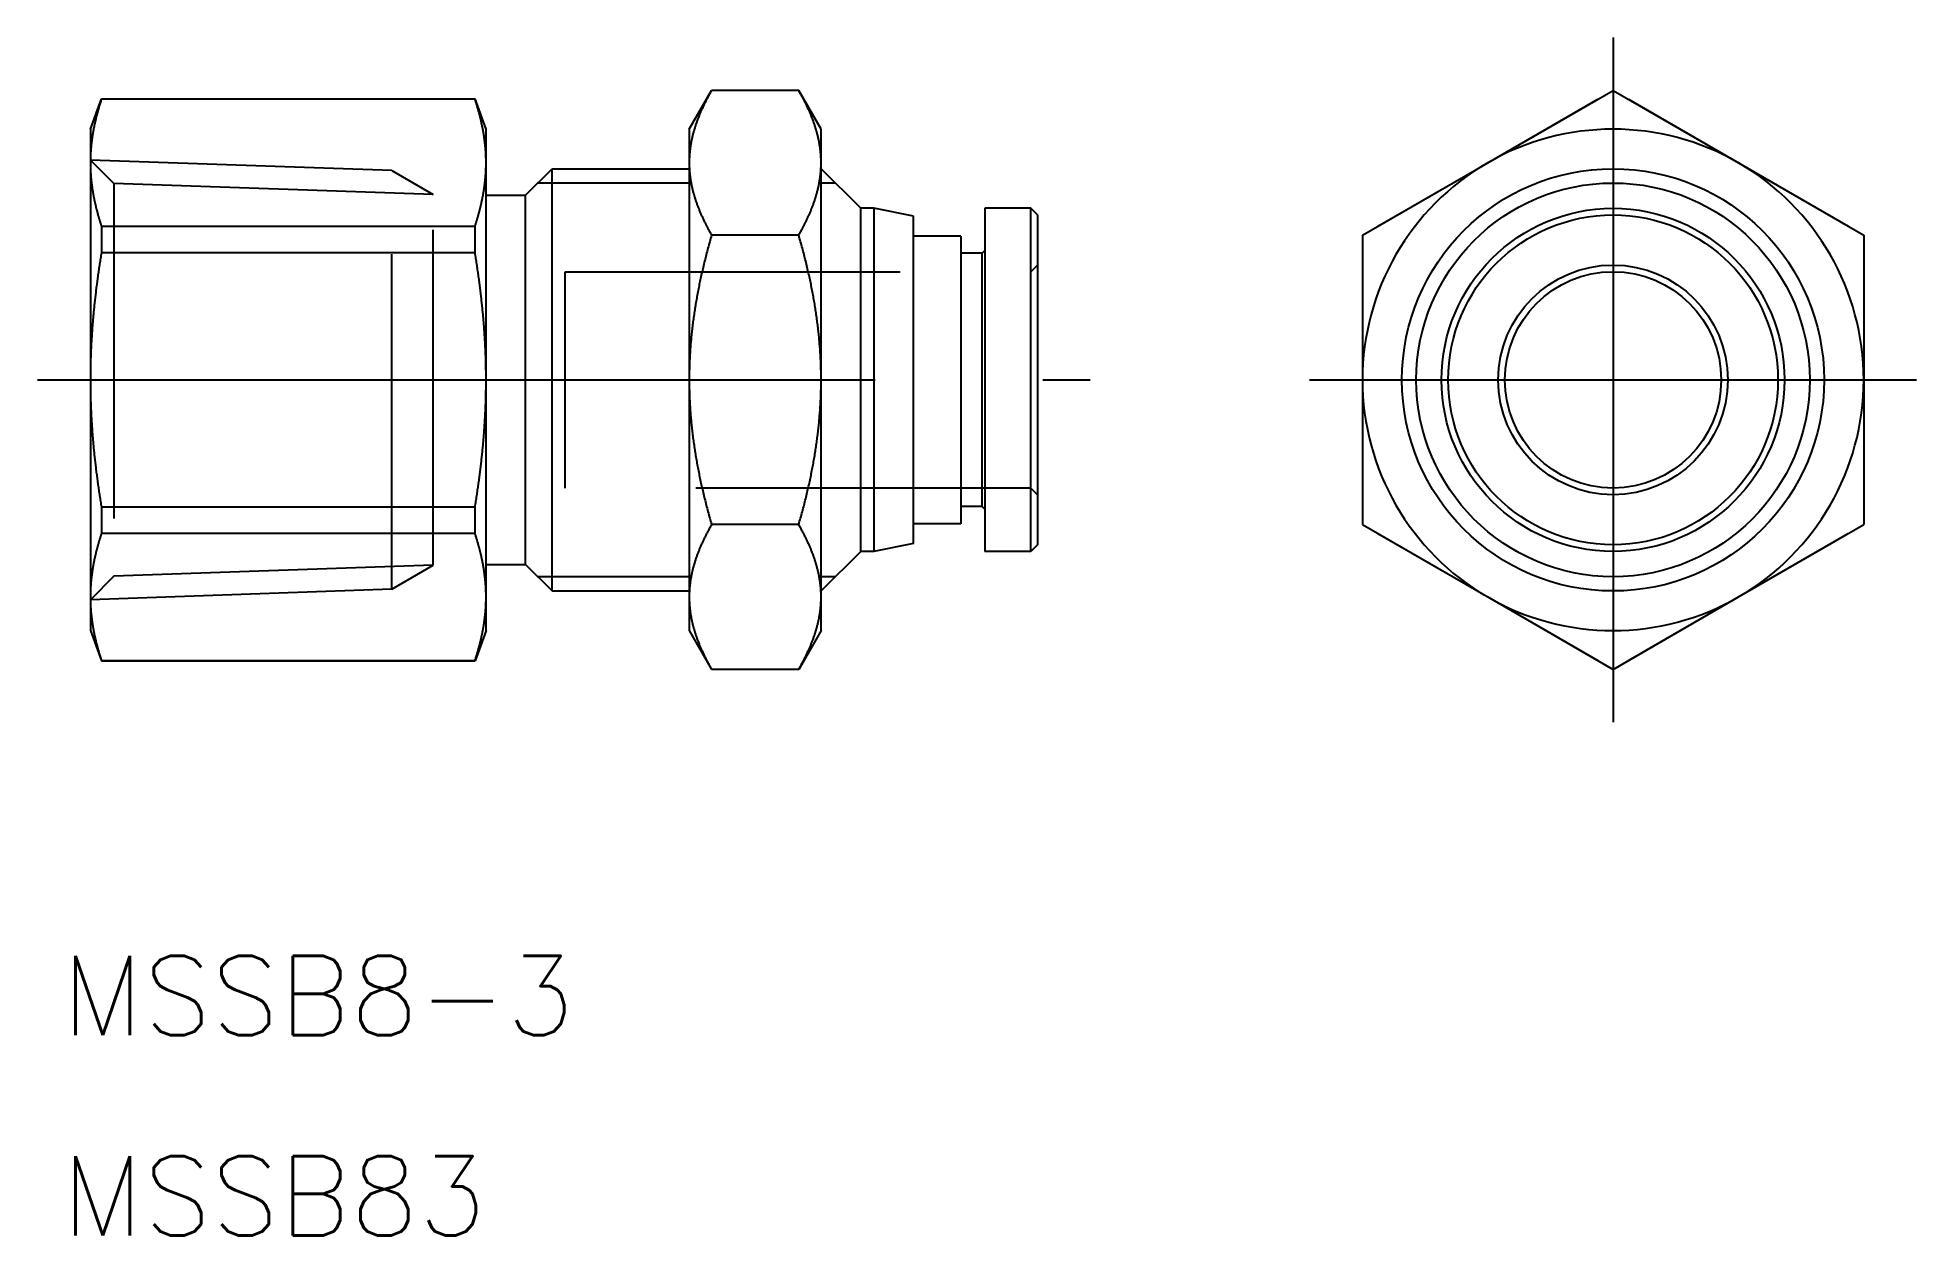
# Model space of a CAD drawing. Extents: x -2 to 69.2, y -32.4 to 13.
import ezdxf

# ---------------------------------------------------------------- set-up
doc = ezdxf.new("R2010")
doc.units = 0
doc.linetypes.add('CENTER', pattern=[50.8, 31.75, -6.35, 6.35, -6.35])
doc.linetypes.add('DASHED', pattern=[19.05, 12.7, -6.35])
doc.layers.get('0').update_dxf_attribs({"linetype": 'CONTINUOUS'})
doc.layers.add('CENTER', color=1, linetype='CENTER')
doc.styles.get("Standard").update_dxf_attribs({"font": 'txt.shx', "height": 3, "bigfont": 'bigfont.shx'})

msp = doc.modelspace()

# ---------------------------------------------------------------- texts
at = {"color": 7, "linetype": 'CONTINUOUS'}
for s, p in [('MSSB8-3', (-1.071, -24.83)), ('MSSB83', (-1.071, -32.418))]:
    msp.add_text(s, height=3, dxfattribs=at).set_placement(p)

# ---------------------------------------------------------------- linework, layer by layer
at = {"color": 7, "linetype": 'CONTINUOUS'}
for p, q in [((22.7, 9.5), (23.549, 10.97)), ((26.851, 10.97), (23.549, 10.97)), ((27.7, 9.5), (26.851, 10.97)), ((52.968, 8.227), (57.718, 10.97)), ((57.718, 10.97), (62.468, 8.227)), ((0, 9.5), (0.419, 10.65)), ((0.419, 10.65), (14.581, 10.65)), ((0.419, 10.65), (0.419, 10.634)), ((14.581, 10.634), (0.419, 10.634)), ((15, 9.5), (14.581, 10.65)), ((14.581, 10.634), (14.581, 10.65)), ((52.968, 8.227), (57.136, 10.634)), ((58.299, 10.634), (62.468, 8.227)), ((0, 9.5), (0, 8.227)), ((15, 8.227), (15, 9.5)), ((22.7, 9.5), (22.7, 8.227)), ((27.7, 8.227), (27.7, 9.5)), ((0, 8.227), (0, 0)), ((15, 0), (15, 8.227)), ((16.5, 7), (17.5, 8)), ((17.5, -8), (17.5, 8)), ((17.5, 8), (22.7, 8)), ((22.7, 8.227), (22.7, 0)), ((27.7, 0), (27.7, 8.227)), ((29.2, 6.5), (27.7, 8)), ((48.218, 5.485), (52.968, 8.227)), ((48.799, 5.82), (52.968, 8.227)), ((62.468, 8.227), (67.218, 5.485)), ((62.468, 8.227), (66.636, 5.82)), ((15, 7), (16.5, 7)), ((16.5, -7), (16.5, 7)), ((29.2, -6.5), (29.2, 6.5)), ((29.7, 6.5), (29.2, 6.5)), ((29.7, 6.5), (29.7, -6.5)), ((31.2, 6.2), (29.7, 6.5)), ((33.9, 6.5), (33.9, -6.5)), ((35.65, 6.5), (33.9, 6.5)), ((35.65, -6.5), (35.65, 6.5)), ((35.9, 6.25), (35.65, 6.5)), ((0.419, 5.82), (14.581, 5.82)), ((0.419, 5.82), (0.419, 4.814)), ((14.581, 4.814), (14.581, 5.82)), ((31.2, -6.2), (31.2, 6.2)), ((35.9, 6.25), (35.9, -6.25)), ((26.851, 5.485), (23.549, 5.485)), ((33, 5.45), (31.2, 5.45)), ((33, 5.45), (33, -5.45)), ((48.218, 5.485), (48.218, 0)), ((67.218, 5.485), (67.218, 0)), ((14.581, 4.814), (0.419, 4.814)), ((33.8, 4.8), (33, 4.8)), ((33.8, 4.8), (33.9, 4.9)), ((33.8, -4.8), (33.8, 4.8)), ((48.218, 4.814), (48.218, 0)), ((67.218, 4.814), (67.218, 0)), ((0, 0), (0, -8.227)), ((15, -8.227), (15, 0)), ((22.7, 0), (22.7, -8.227)), ((27.7, -8.227), (27.7, 0)), ((48.218, 0), (48.218, -5.485)), ((48.218, 0), (48.218, -4.814)), ((67.218, 0), (67.218, -5.485)), ((67.218, 0), (67.218, -4.814)), ((0.419, -4.814), (14.581, -4.814)), ((0.419, -4.814), (0.419, -5.82)), ((14.581, -5.82), (14.581, -4.814)), ((33.8, -4.8), (33, -4.8)), ((33.8, -4.8), (33.9, -4.9)), ((26.851, -5.485), (23.549, -5.485)), ((33, -5.45), (31.2, -5.45)), ((48.218, -5.485), (52.968, -8.227)), ((62.468, -8.227), (67.218, -5.485)), ((14.581, -5.82), (0.419, -5.82)), ((31.2, -6.2), (29.7, -6.5)), ((35.9, -6.25), (35.65, -6.5)), ((48.799, -5.82), (52.968, -8.227)), ((62.468, -8.227), (66.636, -5.82)), ((15, -7), (16.5, -7)), ((16.5, -7), (17.5, -8)), ((29.2, -6.5), (27.7, -8)), ((29.7, -6.5), (29.2, -6.5)), ((35.65, -6.5), (33.9, -6.5)), ((0, -8.227), (0, -9.5)), ((15, -9.5), (15, -8.227)), ((17.5, -8), (22.7, -8)), ((22.7, -8.227), (22.7, -9.5)), ((27.7, -9.5), (27.7, -8.227)), ((52.968, -8.227), (57.718, -10.97)), ((52.968, -8.227), (57.136, -10.634)), ((57.718, -10.97), (62.468, -8.227)), ((58.299, -10.634), (62.468, -8.227)), ((0, -9.5), (0.419, -10.65)), ((15, -9.5), (14.581, -10.65)), ((22.7, -9.5), (23.549, -10.97)), ((27.7, -9.5), (26.851, -10.97)), ((0.419, -10.634), (14.581, -10.634)), ((0.419, -10.634), (0.419, -10.65)), ((0.419, -10.65), (14.581, -10.65)), ((14.581, -10.65), (14.581, -10.634)), ((26.851, -10.97), (23.549, -10.97))]:
    msp.add_line(p, q, dxfattribs=at)
at = {"color": 3, "linetype": 'DASHED'}
for p, q in [((11.422, 7.932), (0, 8.331)), ((0.887, 7.444), (0, 8.331)), ((11.422, -7.932), (11.422, 7.932)), ((11.422, 7.932), (13, 7.021)), ((13, 7.021), (0.887, 7.444)), ((0.887, 7.444), (0.887, -7.444)), ((13, -7.021), (13, 7.021)), ((35.65, 4.1), (35.9, 4.35)), ((18, -4.1), (18, 4.1)), ((18, 4.1), (35.65, 4.1)), ((35.65, -4.1), (18, -4.1)), ((35.9, -4.35), (35.65, -4.1)), ((13, -7.021), (0.887, -7.444)), ((11.422, -7.932), (13, -7.021)), ((0.887, -7.444), (0, -8.331)), ((11.422, -7.932), (0, -8.331))]:
    msp.add_line(p, q, dxfattribs=at)
at = {"color": 3, "linetype": 'CONTINUOUS'}
for p, q in [((22.7, 7.458), (16.958, 7.458)), ((28.241, 7.458), (27.7, 7.458)), ((22.7, -7.459), (16.958, -7.459)), ((28.241, -7.459), (27.7, -7.459))]:
    msp.add_line(p, q, dxfattribs=at)
at = {"color": 7}
for points in [[(23.549, 10.97, 0), (23.53, 10.938, 0), (23.512, 10.907, 0), (23.495, 10.876, 0), (23.477, 10.844, 0), (23.46, 10.813, 0), (23.443, 10.782, 0), (23.426, 10.751, 0), (23.41, 10.721, 0), (23.393, 10.69, 0), (23.377, 10.659, 0), (23.361, 10.629, 0), (23.345, 10.598, 0), (23.33, 10.568, 0), (23.314, 10.538, 0), (23.299, 10.507, 0), (23.284, 10.477, 0), (23.27, 10.447, 0), (23.255, 10.417, 0), (23.241, 10.387, 0), (23.226, 10.358, 0), (23.212, 10.328, 0), (23.199, 10.298, 0), (23.185, 10.269, 0), (23.172, 10.239, 0), (23.159, 10.21, 0), (23.145, 10.18, 0), (23.133, 10.151, 0), (23.12, 10.121, 0), (23.108, 10.092, 0), (23.095, 10.063, 0), (23.083, 10.034, 0), (23.072, 10.005, 0), (23.06, 9.976, 0), (23.048, 9.947, 0), (23.037, 9.918, 0), (23.026, 9.889, 0), (23.015, 9.86, 0), (23.005, 9.832, 0), (22.994, 9.803, 0), (22.984, 9.774, 0), (22.974, 9.746, 0), (22.963, 9.717, 0), (22.954, 9.689, 0), (22.944, 9.66, 0), (22.935, 9.632, 0), (22.925, 9.603, 0), (22.916, 9.575, 0), (22.908, 9.547, 0), (22.899, 9.518, 0), (22.89, 9.49, 0), (22.882, 9.462, 0), (22.874, 9.433, 0), (22.866, 9.405, 0), (22.858, 9.377, 0), (22.851, 9.349, 0), (22.843, 9.321, 0), (22.836, 9.293, 0), (22.829, 9.265, 0), (22.823, 9.237, 0), (22.816, 9.209, 0), (22.809, 9.181, 0), (22.803, 9.152, 0), (22.797, 9.124, 0), (22.791, 9.097, 0), (22.785, 9.069, 0), (22.78, 9.041, 0), (22.774, 9.013, 0), (22.769, 8.985, 0), (22.764, 8.957, 0), (22.759, 8.929, 0), (22.755, 8.901, 0), (22.75, 8.873, 0), (22.746, 8.845, 0), (22.742, 8.817, 0), (22.738, 8.789, 0), (22.735, 8.761, 0), (22.731, 8.733, 0), (22.728, 8.705, 0), (22.725, 8.677, 0), (22.722, 8.649, 0), (22.719, 8.621, 0), (22.716, 8.593, 0), (22.714, 8.565, 0), (22.712, 8.537, 0), (22.71, 8.509, 0), (22.708, 8.481, 0), (22.706, 8.453, 0), (22.705, 8.425, 0), (22.703, 8.397, 0), (22.702, 8.368, 0), (22.702, 8.34, 0), (22.701, 8.312, 0), (22.7, 8.284, 0), (22.7, 8.256, 0), (22.7, 8.227, 0)], [(27.7, 8.227, 0), (27.7, 8.256, 0), (27.7, 8.284, 0), (27.699, 8.312, 0), (27.698, 8.34, 0), (27.698, 8.368, 0), (27.697, 8.397, 0), (27.695, 8.425, 0), (27.694, 8.453, 0), (27.692, 8.481, 0), (27.69, 8.509, 0), (27.688, 8.537, 0), (27.686, 8.565, 0), (27.684, 8.593, 0), (27.681, 8.621, 0), (27.678, 8.649, 0), (27.675, 8.677, 0), (27.672, 8.705, 0), (27.669, 8.733, 0), (27.666, 8.761, 0), (27.662, 8.789, 0), (27.658, 8.817, 0), (27.654, 8.845, 0), (27.65, 8.873, 0), (27.645, 8.901, 0), (27.64, 8.929, 0), (27.636, 8.957, 0), (27.631, 8.985, 0), (27.625, 9.013, 0), (27.62, 9.041, 0), (27.615, 9.069, 0), (27.609, 9.097, 0), (27.603, 9.124, 0), (27.597, 9.152, 0), (27.591, 9.181, 0), (27.584, 9.209, 0), (27.578, 9.237, 0), (27.571, 9.265, 0), (27.564, 9.293, 0), (27.556, 9.321, 0), (27.549, 9.349, 0), (27.542, 9.377, 0), (27.534, 9.405, 0), (27.526, 9.433, 0), (27.518, 9.462, 0), (27.509, 9.49, 0), (27.501, 9.518, 0), (27.492, 9.547, 0), (27.483, 9.575, 0), (27.474, 9.603, 0), (27.465, 9.632, 0), (27.456, 9.66, 0), (27.446, 9.689, 0), (27.436, 9.717, 0), (27.427, 9.746, 0), (27.416, 9.774, 0), (27.406, 9.803, 0), (27.395, 9.832, 0), (27.385, 9.86, 0), (27.374, 9.889, 0), (27.363, 9.918, 0), (27.352, 9.947, 0), (27.34, 9.976, 0), (27.328, 10.005, 0), (27.317, 10.034, 0), (27.305, 10.063, 0), (27.292, 10.092, 0), (27.28, 10.121, 0), (27.267, 10.151, 0), (27.255, 10.18, 0), (27.241, 10.21, 0), (27.228, 10.239, 0), (27.215, 10.269, 0), (27.201, 10.298, 0), (27.188, 10.328, 0), (27.174, 10.358, 0), (27.16, 10.387, 0), (27.145, 10.417, 0), (27.131, 10.447, 0), (27.116, 10.477, 0), (27.101, 10.507, 0), (27.086, 10.538, 0), (27.07, 10.568, 0), (27.055, 10.598, 0), (27.039, 10.629, 0), (27.023, 10.659, 0), (27.007, 10.69, 0), (26.99, 10.721, 0), (26.974, 10.751, 0), (26.957, 10.782, 0), (26.94, 10.813, 0), (26.923, 10.844, 0), (26.905, 10.876, 0), (26.887, 10.907, 0), (26.87, 10.938, 0), (26.851, 10.97, 0)], [(0.419, 10.634, 0), (0.41, 10.607, 0), (0.401, 10.58, 0), (0.392, 10.553, 0), (0.384, 10.526, 0), (0.375, 10.499, 0), (0.367, 10.473, 0), (0.359, 10.446, 0), (0.35, 10.419, 0), (0.342, 10.393, 0), (0.334, 10.366, 0), (0.327, 10.34, 0), (0.319, 10.314, 0), (0.311, 10.287, 0), (0.304, 10.261, 0), (0.296, 10.235, 0), (0.289, 10.209, 0), (0.281, 10.182, 0), (0.274, 10.156, 0), (0.267, 10.13, 0), (0.26, 10.104, 0), (0.253, 10.079, 0), (0.247, 10.053, 0), (0.24, 10.027, 0), (0.233, 10.001, 0), (0.227, 9.975, 0), (0.22, 9.95, 0), (0.214, 9.924, 0), (0.208, 9.898, 0), (0.202, 9.873, 0), (0.196, 9.847, 0), (0.19, 9.822, 0), (0.184, 9.796, 0), (0.178, 9.771, 0), (0.172, 9.746, 0), (0.167, 9.72, 0), (0.161, 9.695, 0), (0.156, 9.67, 0), (0.151, 9.645, 0), (0.145, 9.619, 0), (0.14, 9.594, 0), (0.135, 9.569, 0), (0.13, 9.544, 0), (0.126, 9.519, 0), (0.121, 9.494, 0), (0.116, 9.469, 0), (0.112, 9.444, 0), (0.107, 9.419, 0), (0.103, 9.394, 0), (0.098, 9.369, 0), (0.094, 9.344, 0), (0.09, 9.319, 0), (0.086, 9.294, 0), (0.082, 9.269, 0), (0.078, 9.244, 0), (0.075, 9.219, 0), (0.071, 9.195, 0), (0.067, 9.17, 0), (0.064, 9.145, 0), (0.061, 9.12, 0), (0.057, 9.095, 0), (0.054, 9.071, 0), (0.051, 9.046, 0), (0.048, 9.021, 0), (0.045, 8.996, 0), (0.042, 8.972, 0), (0.039, 8.947, 0), (0.037, 8.922, 0), (0.034, 8.897, 0), (0.032, 8.873, 0), (0.029, 8.848, 0), (0.027, 8.823, 0), (0.025, 8.798, 0), (0.023, 8.774, 0), (0.021, 8.749, 0), (0.019, 8.724, 0), (0.017, 8.7, 0), (0.015, 8.675, 0), (0.014, 8.65, 0), (0.012, 8.625, 0), (0.011, 8.601, 0), (0.009, 8.576, 0), (0.008, 8.551, 0), (0.007, 8.526, 0), (0.006, 8.501, 0), (0.005, 8.476, 0), (0.004, 8.452, 0), (0.003, 8.427, 0), (0.002, 8.402, 0), (0.002, 8.377, 0), (0.001, 8.352, 0), (0.001, 8.327, 0), (0, 8.302, 0), (0, 8.277, 0), (0, 8.252, 0), (0, 8.227, 0)], [(15, 8.227, 0), (15, 8.252, 0), (15, 8.277, 0), (15, 8.302, 0), (14.999, 8.327, 0), (14.999, 8.352, 0), (14.998, 8.377, 0), (14.998, 8.402, 0), (14.997, 8.427, 0), (14.996, 8.452, 0), (14.995, 8.476, 0), (14.994, 8.501, 0), (14.993, 8.526, 0), (14.992, 8.551, 0), (14.991, 8.576, 0), (14.989, 8.601, 0), (14.988, 8.625, 0), (14.986, 8.65, 0), (14.985, 8.675, 0), (14.983, 8.7, 0), (14.981, 8.724, 0), (14.979, 8.749, 0), (14.977, 8.774, 0), (14.975, 8.798, 0), (14.973, 8.823, 0), (14.971, 8.848, 0), (14.968, 8.873, 0), (14.966, 8.897, 0), (14.963, 8.922, 0), (14.96, 8.947, 0), (14.958, 8.972, 0), (14.955, 8.996, 0), (14.952, 9.021, 0), (14.949, 9.046, 0), (14.946, 9.071, 0), (14.943, 9.095, 0), (14.939, 9.12, 0), (14.936, 9.145, 0), (14.933, 9.17, 0), (14.929, 9.195, 0), (14.925, 9.219, 0), (14.922, 9.244, 0), (14.918, 9.269, 0), (14.914, 9.294, 0), (14.91, 9.319, 0), (14.906, 9.344, 0), (14.902, 9.369, 0), (14.897, 9.394, 0), (14.893, 9.419, 0), (14.888, 9.444, 0), (14.884, 9.469, 0), (14.879, 9.494, 0), (14.874, 9.519, 0), (14.87, 9.544, 0), (14.865, 9.569, 0), (14.86, 9.594, 0), (14.855, 9.619, 0), (14.849, 9.645, 0), (14.844, 9.67, 0), (14.839, 9.695, 0), (14.833, 9.72, 0), (14.828, 9.746, 0), (14.822, 9.771, 0), (14.816, 9.796, 0), (14.81, 9.822, 0), (14.804, 9.847, 0), (14.798, 9.873, 0), (14.792, 9.898, 0), (14.786, 9.924, 0), (14.78, 9.95, 0), (14.773, 9.975, 0), (14.767, 10.001, 0), (14.76, 10.027, 0), (14.754, 10.053, 0), (14.747, 10.079, 0), (14.74, 10.104, 0), (14.733, 10.13, 0), (14.726, 10.156, 0), (14.719, 10.182, 0), (14.711, 10.209, 0), (14.704, 10.235, 0), (14.696, 10.261, 0), (14.689, 10.287, 0), (14.681, 10.314, 0), (14.673, 10.34, 0), (14.665, 10.366, 0), (14.658, 10.393, 0), (14.649, 10.419, 0), (14.641, 10.446, 0), (14.633, 10.473, 0), (14.625, 10.499, 0), (14.616, 10.526, 0), (14.608, 10.553, 0), (14.599, 10.58, 0), (14.59, 10.607, 0), (14.581, 10.634, 0)], [(0, 8.227, 0), (0, 8.202, 0), (0, 8.177, 0), (0, 8.152, 0), (0.001, 8.127, 0), (0.001, 8.102, 0), (0.002, 8.077, 0), (0.002, 8.053, 0), (0.003, 8.028, 0), (0.004, 8.003, 0), (0.005, 7.978, 0), (0.006, 7.953, 0), (0.007, 7.928, 0), (0.008, 7.904, 0), (0.009, 7.879, 0), (0.011, 7.854, 0), (0.012, 7.829, 0), (0.014, 7.804, 0), (0.015, 7.78, 0), (0.017, 7.755, 0), (0.019, 7.73, 0), (0.021, 7.705, 0), (0.023, 7.681, 0), (0.025, 7.656, 0), (0.027, 7.631, 0), (0.029, 7.607, 0), (0.032, 7.582, 0), (0.034, 7.557, 0), (0.037, 7.532, 0), (0.039, 7.508, 0), (0.042, 7.483, 0), (0.045, 7.458, 0), (0.048, 7.433, 0), (0.051, 7.409, 0), (0.054, 7.384, 0), (0.057, 7.359, 0), (0.061, 7.334, 0), (0.064, 7.31, 0), (0.067, 7.285, 0), (0.071, 7.26, 0), (0.075, 7.235, 0), (0.078, 7.21, 0), (0.082, 7.185, 0), (0.086, 7.16, 0), (0.09, 7.136, 0), (0.094, 7.111, 0), (0.098, 7.086, 0), (0.103, 7.061, 0), (0.107, 7.036, 0), (0.112, 7.011, 0), (0.116, 6.986, 0), (0.121, 6.961, 0), (0.126, 6.936, 0), (0.13, 6.911, 0), (0.135, 6.885, 0), (0.14, 6.86, 0), (0.145, 6.835, 0), (0.151, 6.81, 0), (0.156, 6.785, 0), (0.161, 6.759, 0), (0.167, 6.734, 0), (0.172, 6.709, 0), (0.178, 6.683, 0), (0.184, 6.658, 0), (0.19, 6.633, 0), (0.196, 6.607, 0), (0.202, 6.582, 0), (0.208, 6.556, 0), (0.214, 6.53, 0), (0.22, 6.505, 0), (0.227, 6.479, 0), (0.233, 6.453, 0), (0.24, 6.428, 0), (0.247, 6.402, 0), (0.253, 6.376, 0), (0.26, 6.35, 0), (0.267, 6.324, 0), (0.274, 6.298, 0), (0.281, 6.272, 0), (0.289, 6.246, 0), (0.296, 6.22, 0), (0.304, 6.194, 0), (0.311, 6.167, 0), (0.319, 6.141, 0), (0.327, 6.115, 0), (0.334, 6.088, 0), (0.342, 6.062, 0), (0.35, 6.035, 0), (0.359, 6.008, 0), (0.367, 5.982, 0), (0.375, 5.955, 0), (0.384, 5.928, 0), (0.392, 5.901, 0), (0.401, 5.874, 0), (0.41, 5.847, 0), (0.419, 5.82, 0)], [(14.581, 5.82, 0), (14.59, 5.847, 0), (14.599, 5.874, 0), (14.608, 5.901, 0), (14.616, 5.928, 0), (14.625, 5.955, 0), (14.633, 5.982, 0), (14.641, 6.008, 0), (14.649, 6.035, 0), (14.658, 6.062, 0), (14.665, 6.088, 0), (14.673, 6.115, 0), (14.681, 6.141, 0), (14.689, 6.167, 0), (14.696, 6.194, 0), (14.704, 6.22, 0), (14.711, 6.246, 0), (14.719, 6.272, 0), (14.726, 6.298, 0), (14.733, 6.324, 0), (14.74, 6.35, 0), (14.747, 6.376, 0), (14.754, 6.402, 0), (14.76, 6.428, 0), (14.767, 6.453, 0), (14.773, 6.479, 0), (14.78, 6.505, 0), (14.786, 6.53, 0), (14.792, 6.556, 0), (14.798, 6.582, 0), (14.804, 6.607, 0), (14.81, 6.633, 0), (14.816, 6.658, 0), (14.822, 6.683, 0), (14.828, 6.709, 0), (14.833, 6.734, 0), (14.839, 6.759, 0), (14.844, 6.785, 0), (14.849, 6.81, 0), (14.855, 6.835, 0), (14.86, 6.86, 0), (14.865, 6.885, 0), (14.87, 6.911, 0), (14.874, 6.936, 0), (14.879, 6.961, 0), (14.884, 6.986, 0), (14.888, 7.011, 0), (14.893, 7.036, 0), (14.897, 7.061, 0), (14.902, 7.086, 0), (14.906, 7.111, 0), (14.91, 7.136, 0), (14.914, 7.16, 0), (14.918, 7.185, 0), (14.922, 7.21, 0), (14.925, 7.235, 0), (14.929, 7.26, 0), (14.933, 7.285, 0), (14.936, 7.31, 0), (14.939, 7.334, 0), (14.943, 7.359, 0), (14.946, 7.384, 0), (14.949, 7.409, 0), (14.952, 7.433, 0), (14.955, 7.458, 0), (14.958, 7.483, 0), (14.96, 7.508, 0), (14.963, 7.532, 0), (14.966, 7.557, 0), (14.968, 7.582, 0), (14.971, 7.607, 0), (14.973, 7.631, 0), (14.975, 7.656, 0), (14.977, 7.681, 0), (14.979, 7.705, 0), (14.981, 7.73, 0), (14.983, 7.755, 0), (14.985, 7.78, 0), (14.986, 7.804, 0), (14.988, 7.829, 0), (14.989, 7.854, 0), (14.991, 7.879, 0), (14.992, 7.904, 0), (14.993, 7.928, 0), (14.994, 7.953, 0), (14.995, 7.978, 0), (14.996, 8.003, 0), (14.997, 8.028, 0), (14.998, 8.053, 0), (14.998, 8.077, 0), (14.999, 8.102, 0), (14.999, 8.127, 0), (15, 8.152, 0), (15, 8.177, 0), (15, 8.202, 0), (15, 8.227, 0)], [(22.7, 8.227, 0), (22.7, 8.199, 0), (22.7, 8.171, 0), (22.701, 8.142, 0), (22.702, 8.114, 0), (22.702, 8.086, 0), (22.703, 8.058, 0), (22.705, 8.03, 0), (22.706, 8.002, 0), (22.708, 7.973, 0), (22.71, 7.945, 0), (22.712, 7.917, 0), (22.714, 7.889, 0), (22.716, 7.861, 0), (22.719, 7.833, 0), (22.722, 7.805, 0), (22.725, 7.777, 0), (22.728, 7.749, 0), (22.731, 7.721, 0), (22.735, 7.693, 0), (22.738, 7.665, 0), (22.742, 7.638, 0), (22.746, 7.61, 0), (22.75, 7.582, 0), (22.755, 7.554, 0), (22.759, 7.526, 0), (22.764, 7.498, 0), (22.769, 7.47, 0), (22.774, 7.442, 0), (22.78, 7.414, 0), (22.785, 7.386, 0), (22.791, 7.358, 0), (22.797, 7.33, 0), (22.803, 7.302, 0), (22.809, 7.274, 0), (22.816, 7.246, 0), (22.823, 7.218, 0), (22.829, 7.19, 0), (22.836, 7.162, 0), (22.843, 7.134, 0), (22.851, 7.106, 0), (22.858, 7.077, 0), (22.866, 7.049, 0), (22.874, 7.021, 0), (22.882, 6.993, 0), (22.89, 6.965, 0), (22.899, 6.936, 0), (22.908, 6.908, 0), (22.916, 6.88, 0), (22.925, 6.851, 0), (22.935, 6.823, 0), (22.944, 6.794, 0), (22.954, 6.766, 0), (22.963, 6.737, 0), (22.974, 6.709, 0), (22.984, 6.68, 0), (22.994, 6.651, 0), (23.005, 6.623, 0), (23.015, 6.594, 0), (23.026, 6.565, 0), (23.037, 6.536, 0), (23.048, 6.507, 0), (23.06, 6.479, 0), (23.072, 6.45, 0), (23.083, 6.42, 0), (23.095, 6.391, 0), (23.108, 6.362, 0), (23.12, 6.333, 0), (23.133, 6.304, 0), (23.145, 6.274, 0), (23.159, 6.245, 0), (23.172, 6.215, 0), (23.185, 6.186, 0), (23.199, 6.156, 0), (23.212, 6.127, 0), (23.226, 6.097, 0), (23.241, 6.067, 0), (23.255, 6.037, 0), (23.27, 6.007, 0), (23.284, 5.977, 0), (23.299, 5.947, 0), (23.314, 5.917, 0), (23.33, 5.887, 0), (23.345, 5.856, 0), (23.361, 5.826, 0), (23.377, 5.795, 0), (23.393, 5.765, 0), (23.41, 5.734, 0), (23.426, 5.703, 0), (23.443, 5.672, 0), (23.46, 5.641, 0), (23.477, 5.61, 0), (23.495, 5.579, 0), (23.512, 5.548, 0), (23.53, 5.516, 0), (23.549, 5.485, 0)], [(26.851, 5.485, 0), (26.87, 5.516, 0), (26.887, 5.548, 0), (26.905, 5.579, 0), (26.923, 5.61, 0), (26.94, 5.641, 0), (26.957, 5.672, 0), (26.974, 5.703, 0), (26.99, 5.734, 0), (27.007, 5.765, 0), (27.023, 5.795, 0), (27.039, 5.826, 0), (27.055, 5.856, 0), (27.07, 5.887, 0), (27.086, 5.917, 0), (27.101, 5.947, 0), (27.116, 5.977, 0), (27.131, 6.007, 0), (27.145, 6.037, 0), (27.16, 6.067, 0), (27.174, 6.097, 0), (27.188, 6.127, 0), (27.201, 6.156, 0), (27.215, 6.186, 0), (27.228, 6.215, 0), (27.241, 6.245, 0), (27.255, 6.274, 0), (27.267, 6.304, 0), (27.28, 6.333, 0), (27.292, 6.362, 0), (27.305, 6.391, 0), (27.317, 6.42, 0), (27.328, 6.45, 0), (27.34, 6.479, 0), (27.352, 6.507, 0), (27.363, 6.536, 0), (27.374, 6.565, 0), (27.385, 6.594, 0), (27.395, 6.623, 0), (27.406, 6.651, 0), (27.416, 6.68, 0), (27.427, 6.709, 0), (27.436, 6.737, 0), (27.446, 6.766, 0), (27.456, 6.794, 0), (27.465, 6.823, 0), (27.474, 6.851, 0), (27.483, 6.88, 0), (27.492, 6.908, 0), (27.501, 6.936, 0), (27.509, 6.965, 0), (27.518, 6.993, 0), (27.526, 7.021, 0), (27.534, 7.049, 0), (27.542, 7.077, 0), (27.549, 7.106, 0), (27.556, 7.134, 0), (27.564, 7.162, 0), (27.571, 7.19, 0), (27.578, 7.218, 0), (27.584, 7.246, 0), (27.591, 7.274, 0), (27.597, 7.302, 0), (27.603, 7.33, 0), (27.609, 7.358, 0), (27.615, 7.386, 0), (27.62, 7.414, 0), (27.625, 7.442, 0), (27.631, 7.47, 0), (27.636, 7.498, 0), (27.64, 7.526, 0), (27.645, 7.554, 0), (27.65, 7.582, 0), (27.654, 7.61, 0), (27.658, 7.638, 0), (27.662, 7.665, 0), (27.666, 7.693, 0), (27.669, 7.721, 0), (27.672, 7.749, 0), (27.675, 7.777, 0), (27.678, 7.805, 0), (27.681, 7.833, 0), (27.684, 7.861, 0), (27.686, 7.889, 0), (27.688, 7.917, 0), (27.69, 7.945, 0), (27.692, 7.973, 0), (27.694, 8.002, 0), (27.695, 8.03, 0), (27.697, 8.058, 0), (27.698, 8.086, 0), (27.698, 8.114, 0), (27.699, 8.142, 0), (27.7, 8.171, 0), (27.7, 8.199, 0), (27.7, 8.227, 0)], [(23.549, 5.485, 0), (23.53, 5.422, 0), (23.512, 5.359, 0), (23.495, 5.297, 0), (23.477, 5.234, 0), (23.46, 5.172, 0), (23.443, 5.11, 0), (23.426, 5.048, 0), (23.41, 4.987, 0), (23.393, 4.925, 0), (23.377, 4.864, 0), (23.361, 4.803, 0), (23.345, 4.742, 0), (23.33, 4.681, 0), (23.314, 4.621, 0), (23.299, 4.56, 0), (23.284, 4.5, 0), (23.27, 4.44, 0), (23.255, 4.38, 0), (23.241, 4.32, 0), (23.226, 4.261, 0), (23.212, 4.201, 0), (23.199, 4.142, 0), (23.185, 4.083, 0), (23.172, 4.024, 0), (23.159, 3.965, 0), (23.145, 3.906, 0), (23.133, 3.847, 0), (23.12, 3.789, 0), (23.108, 3.73, 0), (23.095, 3.672, 0), (23.083, 3.614, 0), (23.072, 3.555, 0), (23.06, 3.497, 0), (23.048, 3.44, 0), (23.037, 3.382, 0), (23.026, 3.324, 0), (23.015, 3.266, 0), (23.005, 3.209, 0), (22.994, 3.152, 0), (22.984, 3.094, 0), (22.974, 3.037, 0), (22.963, 2.98, 0), (22.954, 2.923, 0), (22.944, 2.866, 0), (22.935, 2.809, 0), (22.925, 2.752, 0), (22.916, 2.695, 0), (22.908, 2.639, 0), (22.899, 2.582, 0), (22.89, 2.525, 0), (22.882, 2.469, 0), (22.874, 2.412, 0), (22.866, 2.356, 0), (22.858, 2.3, 0), (22.851, 2.243, 0), (22.843, 2.187, 0), (22.836, 2.131, 0), (22.829, 2.075, 0), (22.823, 2.019, 0), (22.816, 1.963, 0), (22.809, 1.907, 0), (22.803, 1.851, 0), (22.797, 1.795, 0), (22.791, 1.739, 0), (22.785, 1.683, 0), (22.78, 1.627, 0), (22.774, 1.571, 0), (22.769, 1.515, 0), (22.764, 1.459, 0), (22.759, 1.403, 0), (22.755, 1.347, 0), (22.75, 1.291, 0), (22.746, 1.235, 0), (22.742, 1.179, 0), (22.738, 1.124, 0), (22.735, 1.068, 0), (22.731, 1.012, 0), (22.728, 0.956, 0), (22.725, 0.9, 0), (22.722, 0.844, 0), (22.719, 0.788, 0), (22.716, 0.732, 0), (22.714, 0.676, 0), (22.712, 0.62, 0), (22.71, 0.564, 0), (22.708, 0.508, 0), (22.706, 0.451, 0), (22.705, 0.395, 0), (22.703, 0.339, 0), (22.702, 0.283, 0), (22.702, 0.226, 0), (22.701, 0.17, 0), (22.7, 0.113, 0), (22.7, 0.057, 0), (22.7, 0, 0)], [(27.7, 0, 0), (27.7, 0.057, 0), (27.7, 0.113, 0), (27.699, 0.17, 0), (27.698, 0.226, 0), (27.698, 0.283, 0), (27.697, 0.339, 0), (27.695, 0.395, 0), (27.694, 0.451, 0), (27.692, 0.508, 0), (27.69, 0.564, 0), (27.688, 0.62, 0), (27.686, 0.676, 0), (27.684, 0.732, 0), (27.681, 0.788, 0), (27.678, 0.844, 0), (27.675, 0.9, 0), (27.672, 0.956, 0), (27.669, 1.012, 0), (27.666, 1.068, 0), (27.662, 1.124, 0), (27.658, 1.179, 0), (27.654, 1.235, 0), (27.65, 1.291, 0), (27.645, 1.347, 0), (27.64, 1.403, 0), (27.636, 1.459, 0), (27.631, 1.515, 0), (27.625, 1.571, 0), (27.62, 1.627, 0), (27.615, 1.683, 0), (27.609, 1.739, 0), (27.603, 1.795, 0), (27.597, 1.851, 0), (27.591, 1.907, 0), (27.584, 1.963, 0), (27.578, 2.019, 0), (27.571, 2.075, 0), (27.564, 2.131, 0), (27.556, 2.187, 0), (27.549, 2.243, 0), (27.542, 2.3, 0), (27.534, 2.356, 0), (27.526, 2.412, 0), (27.518, 2.469, 0), (27.509, 2.525, 0), (27.501, 2.582, 0), (27.492, 2.639, 0), (27.483, 2.695, 0), (27.474, 2.752, 0), (27.465, 2.809, 0), (27.456, 2.866, 0), (27.446, 2.923, 0), (27.436, 2.98, 0), (27.427, 3.037, 0), (27.416, 3.094, 0), (27.406, 3.152, 0), (27.395, 3.209, 0), (27.385, 3.266, 0), (27.374, 3.324, 0), (27.363, 3.382, 0), (27.352, 3.44, 0), (27.34, 3.497, 0), (27.328, 3.555, 0), (27.317, 3.614, 0), (27.305, 3.672, 0), (27.292, 3.73, 0), (27.28, 3.789, 0), (27.267, 3.847, 0), (27.255, 3.906, 0), (27.241, 3.965, 0), (27.228, 4.024, 0), (27.215, 4.083, 0), (27.201, 4.142, 0), (27.188, 4.201, 0), (27.174, 4.261, 0), (27.16, 4.32, 0), (27.145, 4.38, 0), (27.131, 4.44, 0), (27.116, 4.5, 0), (27.101, 4.56, 0), (27.086, 4.621, 0), (27.07, 4.681, 0), (27.055, 4.742, 0), (27.039, 4.803, 0), (27.023, 4.864, 0), (27.007, 4.925, 0), (26.99, 4.987, 0), (26.974, 5.048, 0), (26.957, 5.11, 0), (26.94, 5.172, 0), (26.923, 5.234, 0), (26.905, 5.297, 0), (26.887, 5.359, 0), (26.87, 5.422, 0), (26.851, 5.485, 0)], [(0.419, 4.814, 0), (0.41, 4.76, 0), (0.401, 4.706, 0), (0.392, 4.652, 0), (0.384, 4.598, 0), (0.375, 4.544, 0), (0.367, 4.491, 0), (0.359, 4.438, 0), (0.35, 4.384, 0), (0.342, 4.331, 0), (0.334, 4.278, 0), (0.327, 4.225, 0), (0.319, 4.173, 0), (0.311, 4.12, 0), (0.304, 4.067, 0), (0.296, 4.015, 0), (0.289, 3.963, 0), (0.281, 3.91, 0), (0.274, 3.858, 0), (0.267, 3.806, 0), (0.26, 3.754, 0), (0.253, 3.703, 0), (0.247, 3.651, 0), (0.24, 3.599, 0), (0.233, 3.548, 0), (0.227, 3.496, 0), (0.22, 3.445, 0), (0.214, 3.394, 0), (0.208, 3.342, 0), (0.202, 3.291, 0), (0.196, 3.24, 0), (0.19, 3.189, 0), (0.184, 3.138, 0), (0.178, 3.088, 0), (0.172, 3.037, 0), (0.167, 2.986, 0), (0.161, 2.936, 0), (0.156, 2.885, 0), (0.151, 2.835, 0), (0.145, 2.784, 0), (0.14, 2.734, 0), (0.135, 2.684, 0), (0.13, 2.633, 0), (0.126, 2.583, 0), (0.121, 2.533, 0), (0.116, 2.483, 0), (0.112, 2.433, 0), (0.107, 2.383, 0), (0.103, 2.333, 0), (0.098, 2.283, 0), (0.094, 2.233, 0), (0.09, 2.183, 0), (0.086, 2.134, 0), (0.082, 2.084, 0), (0.078, 2.034, 0), (0.075, 1.984, 0), (0.071, 1.935, 0), (0.067, 1.885, 0), (0.064, 1.835, 0), (0.061, 1.786, 0), (0.057, 1.736, 0), (0.054, 1.687, 0), (0.051, 1.637, 0), (0.048, 1.588, 0), (0.045, 1.538, 0), (0.042, 1.489, 0), (0.039, 1.439, 0), (0.037, 1.39, 0), (0.034, 1.34, 0), (0.032, 1.291, 0), (0.029, 1.241, 0), (0.027, 1.192, 0), (0.025, 1.142, 0), (0.023, 1.093, 0), (0.021, 1.044, 0), (0.019, 0.994, 0), (0.017, 0.945, 0), (0.015, 0.895, 0), (0.014, 0.846, 0), (0.012, 0.796, 0), (0.011, 0.747, 0), (0.009, 0.697, 0), (0.008, 0.647, 0), (0.007, 0.598, 0), (0.006, 0.548, 0), (0.005, 0.499, 0), (0.004, 0.449, 0), (0.003, 0.399, 0), (0.002, 0.349, 0), (0.002, 0.3, 0), (0.001, 0.25, 0), (0.001, 0.2, 0), (0, 0.15, 0), (0, 0.1, 0), (0, 0.05, 0), (0, 0, 0)], [(15, 0, 0), (15, 0.05, 0), (15, 0.1, 0), (15, 0.15, 0), (14.999, 0.2, 0), (14.999, 0.25, 0), (14.998, 0.3, 0), (14.998, 0.349, 0), (14.997, 0.399, 0), (14.996, 0.449, 0), (14.995, 0.499, 0), (14.994, 0.548, 0), (14.993, 0.598, 0), (14.992, 0.647, 0), (14.991, 0.697, 0), (14.989, 0.747, 0), (14.988, 0.796, 0), (14.986, 0.846, 0), (14.985, 0.895, 0), (14.983, 0.945, 0), (14.981, 0.994, 0), (14.979, 1.044, 0), (14.977, 1.093, 0), (14.975, 1.142, 0), (14.973, 1.192, 0), (14.971, 1.241, 0), (14.968, 1.291, 0), (14.966, 1.34, 0), (14.963, 1.39, 0), (14.96, 1.439, 0), (14.958, 1.489, 0), (14.955, 1.538, 0), (14.952, 1.588, 0), (14.949, 1.637, 0), (14.946, 1.687, 0), (14.943, 1.736, 0), (14.939, 1.786, 0), (14.936, 1.835, 0), (14.933, 1.885, 0), (14.929, 1.935, 0), (14.925, 1.984, 0), (14.922, 2.034, 0), (14.918, 2.084, 0), (14.914, 2.134, 0), (14.91, 2.183, 0), (14.906, 2.233, 0), (14.902, 2.283, 0), (14.897, 2.333, 0), (14.893, 2.383, 0), (14.888, 2.433, 0), (14.884, 2.483, 0), (14.879, 2.533, 0), (14.874, 2.583, 0), (14.87, 2.633, 0), (14.865, 2.684, 0), (14.86, 2.734, 0), (14.855, 2.784, 0), (14.849, 2.835, 0), (14.844, 2.885, 0), (14.839, 2.936, 0), (14.833, 2.986, 0), (14.828, 3.037, 0), (14.822, 3.088, 0), (14.816, 3.138, 0), (14.81, 3.189, 0), (14.804, 3.24, 0), (14.798, 3.291, 0), (14.792, 3.342, 0), (14.786, 3.394, 0), (14.78, 3.445, 0), (14.773, 3.496, 0), (14.767, 3.548, 0), (14.76, 3.599, 0), (14.754, 3.651, 0), (14.747, 3.703, 0), (14.74, 3.754, 0), (14.733, 3.806, 0), (14.726, 3.858, 0), (14.719, 3.91, 0), (14.711, 3.963, 0), (14.704, 4.015, 0), (14.696, 4.067, 0), (14.689, 4.12, 0), (14.681, 4.173, 0), (14.673, 4.225, 0), (14.665, 4.278, 0), (14.658, 4.331, 0), (14.649, 4.384, 0), (14.641, 4.438, 0), (14.633, 4.491, 0), (14.625, 4.544, 0), (14.616, 4.598, 0), (14.608, 4.652, 0), (14.599, 4.706, 0), (14.59, 4.76, 0), (14.581, 4.814, 0)], [(0, 0, 0), (0, -0.05, 0), (0, -0.1, 0), (0, -0.15, 0), (0.001, -0.2, 0), (0.001, -0.25, 0), (0.002, -0.3, 0), (0.002, -0.349, 0), (0.003, -0.399, 0), (0.004, -0.449, 0), (0.005, -0.499, 0), (0.006, -0.548, 0), (0.007, -0.598, 0), (0.008, -0.647, 0), (0.009, -0.697, 0), (0.011, -0.747, 0), (0.012, -0.796, 0), (0.014, -0.846, 0), (0.015, -0.895, 0), (0.017, -0.945, 0), (0.019, -0.994, 0), (0.021, -1.044, 0), (0.023, -1.093, 0), (0.025, -1.142, 0), (0.027, -1.192, 0), (0.029, -1.241, 0), (0.032, -1.291, 0), (0.034, -1.34, 0), (0.037, -1.39, 0), (0.039, -1.439, 0), (0.042, -1.489, 0), (0.045, -1.538, 0), (0.048, -1.588, 0), (0.051, -1.637, 0), (0.054, -1.687, 0), (0.057, -1.736, 0), (0.061, -1.786, 0), (0.064, -1.835, 0), (0.067, -1.885, 0), (0.071, -1.935, 0), (0.075, -1.984, 0), (0.078, -2.034, 0), (0.082, -2.084, 0), (0.086, -2.134, 0), (0.09, -2.183, 0), (0.094, -2.233, 0), (0.098, -2.283, 0), (0.103, -2.333, 0), (0.107, -2.383, 0), (0.112, -2.433, 0), (0.116, -2.483, 0), (0.121, -2.533, 0), (0.126, -2.583, 0), (0.13, -2.633, 0), (0.135, -2.684, 0), (0.14, -2.734, 0), (0.145, -2.784, 0), (0.151, -2.835, 0), (0.156, -2.885, 0), (0.161, -2.936, 0), (0.167, -2.986, 0), (0.172, -3.037, 0), (0.178, -3.088, 0), (0.184, -3.138, 0), (0.19, -3.189, 0), (0.196, -3.24, 0), (0.202, -3.291, 0), (0.208, -3.342, 0), (0.214, -3.394, 0), (0.22, -3.445, 0), (0.227, -3.496, 0), (0.233, -3.548, 0), (0.24, -3.599, 0), (0.247, -3.651, 0), (0.253, -3.703, 0), (0.26, -3.754, 0), (0.267, -3.806, 0), (0.274, -3.858, 0), (0.281, -3.91, 0), (0.289, -3.963, 0), (0.296, -4.015, 0), (0.304, -4.067, 0), (0.311, -4.12, 0), (0.319, -4.173, 0), (0.327, -4.225, 0), (0.334, -4.278, 0), (0.342, -4.331, 0), (0.35, -4.384, 0), (0.359, -4.438, 0), (0.367, -4.491, 0), (0.375, -4.544, 0), (0.384, -4.598, 0), (0.392, -4.652, 0), (0.401, -4.706, 0), (0.41, -4.76, 0), (0.419, -4.814, 0)], [(14.581, -4.814, 0), (14.59, -4.76, 0), (14.599, -4.706, 0), (14.608, -4.652, 0), (14.616, -4.598, 0), (14.625, -4.544, 0), (14.633, -4.491, 0), (14.641, -4.438, 0), (14.649, -4.384, 0), (14.658, -4.331, 0), (14.665, -4.278, 0), (14.673, -4.225, 0), (14.681, -4.173, 0), (14.689, -4.12, 0), (14.696, -4.067, 0), (14.704, -4.015, 0), (14.711, -3.963, 0), (14.719, -3.91, 0), (14.726, -3.858, 0), (14.733, -3.806, 0), (14.74, -3.754, 0), (14.747, -3.703, 0), (14.754, -3.651, 0), (14.76, -3.599, 0), (14.767, -3.548, 0), (14.773, -3.496, 0), (14.78, -3.445, 0), (14.786, -3.394, 0), (14.792, -3.342, 0), (14.798, -3.291, 0), (14.804, -3.24, 0), (14.81, -3.189, 0), (14.816, -3.138, 0), (14.822, -3.088, 0), (14.828, -3.037, 0), (14.833, -2.986, 0), (14.839, -2.936, 0), (14.844, -2.885, 0), (14.849, -2.835, 0), (14.855, -2.784, 0), (14.86, -2.734, 0), (14.865, -2.684, 0), (14.87, -2.633, 0), (14.874, -2.583, 0), (14.879, -2.533, 0), (14.884, -2.483, 0), (14.888, -2.433, 0), (14.893, -2.383, 0), (14.897, -2.333, 0), (14.902, -2.283, 0), (14.906, -2.233, 0), (14.91, -2.183, 0), (14.914, -2.134, 0), (14.918, -2.084, 0), (14.922, -2.034, 0), (14.925, -1.984, 0), (14.929, -1.935, 0), (14.933, -1.885, 0), (14.936, -1.835, 0), (14.939, -1.786, 0), (14.943, -1.736, 0), (14.946, -1.687, 0), (14.949, -1.637, 0), (14.952, -1.588, 0), (14.955, -1.538, 0), (14.958, -1.489, 0), (14.96, -1.439, 0), (14.963, -1.39, 0), (14.966, -1.34, 0), (14.968, -1.291, 0), (14.971, -1.241, 0), (14.973, -1.192, 0), (14.975, -1.142, 0), (14.977, -1.093, 0), (14.979, -1.044, 0), (14.981, -0.994, 0), (14.983, -0.945, 0), (14.985, -0.895, 0), (14.986, -0.846, 0), (14.988, -0.796, 0), (14.989, -0.747, 0), (14.991, -0.697, 0), (14.992, -0.647, 0), (14.993, -0.598, 0), (14.994, -0.548, 0), (14.995, -0.499, 0), (14.996, -0.449, 0), (14.997, -0.399, 0), (14.998, -0.349, 0), (14.998, -0.3, 0), (14.999, -0.25, 0), (14.999, -0.2, 0), (15, -0.15, 0), (15, -0.1, 0), (15, -0.05, 0), (15, 0, 0)], [(22.7, 0, 0), (22.7, -0.057, 0), (22.7, -0.113, 0), (22.701, -0.17, 0), (22.702, -0.226, 0), (22.702, -0.283, 0), (22.703, -0.339, 0), (22.705, -0.395, 0), (22.706, -0.451, 0), (22.708, -0.508, 0), (22.71, -0.564, 0), (22.712, -0.62, 0), (22.714, -0.676, 0), (22.716, -0.732, 0), (22.719, -0.788, 0), (22.722, -0.844, 0), (22.725, -0.9, 0), (22.728, -0.956, 0), (22.731, -1.012, 0), (22.735, -1.068, 0), (22.738, -1.124, 0), (22.742, -1.179, 0), (22.746, -1.235, 0), (22.75, -1.291, 0), (22.755, -1.347, 0), (22.759, -1.403, 0), (22.764, -1.459, 0), (22.769, -1.515, 0), (22.774, -1.571, 0), (22.78, -1.627, 0), (22.785, -1.683, 0), (22.791, -1.739, 0), (22.797, -1.795, 0), (22.803, -1.851, 0), (22.809, -1.907, 0), (22.816, -1.963, 0), (22.823, -2.019, 0), (22.829, -2.075, 0), (22.836, -2.131, 0), (22.843, -2.187, 0), (22.851, -2.243, 0), (22.858, -2.3, 0), (22.866, -2.356, 0), (22.874, -2.412, 0), (22.882, -2.469, 0), (22.89, -2.525, 0), (22.899, -2.582, 0), (22.908, -2.639, 0), (22.916, -2.695, 0), (22.925, -2.752, 0), (22.935, -2.809, 0), (22.944, -2.866, 0), (22.954, -2.923, 0), (22.963, -2.98, 0), (22.974, -3.037, 0), (22.984, -3.094, 0), (22.994, -3.152, 0), (23.005, -3.209, 0), (23.015, -3.266, 0), (23.026, -3.324, 0), (23.037, -3.382, 0), (23.048, -3.44, 0), (23.06, -3.497, 0), (23.072, -3.555, 0), (23.083, -3.614, 0), (23.095, -3.672, 0), (23.108, -3.73, 0), (23.12, -3.789, 0), (23.133, -3.847, 0), (23.145, -3.906, 0), (23.159, -3.965, 0), (23.172, -4.024, 0), (23.185, -4.083, 0), (23.199, -4.142, 0), (23.212, -4.201, 0), (23.226, -4.261, 0), (23.241, -4.32, 0), (23.255, -4.38, 0), (23.27, -4.44, 0), (23.284, -4.5, 0), (23.299, -4.56, 0), (23.314, -4.621, 0), (23.33, -4.681, 0), (23.345, -4.742, 0), (23.361, -4.803, 0), (23.377, -4.864, 0), (23.393, -4.925, 0), (23.41, -4.987, 0), (23.426, -5.048, 0), (23.443, -5.11, 0), (23.46, -5.172, 0), (23.477, -5.234, 0), (23.495, -5.297, 0), (23.512, -5.359, 0), (23.53, -5.422, 0), (23.549, -5.485, 0)], [(26.851, -5.485, 0), (26.87, -5.422, 0), (26.887, -5.359, 0), (26.905, -5.297, 0), (26.923, -5.234, 0), (26.94, -5.172, 0), (26.957, -5.11, 0), (26.974, -5.048, 0), (26.99, -4.987, 0), (27.007, -4.925, 0), (27.023, -4.864, 0), (27.039, -4.803, 0), (27.055, -4.742, 0), (27.07, -4.681, 0), (27.086, -4.621, 0), (27.101, -4.56, 0), (27.116, -4.5, 0), (27.131, -4.44, 0), (27.145, -4.38, 0), (27.16, -4.32, 0), (27.174, -4.261, 0), (27.188, -4.201, 0), (27.201, -4.142, 0), (27.215, -4.083, 0), (27.228, -4.024, 0), (27.241, -3.965, 0), (27.255, -3.906, 0), (27.267, -3.847, 0), (27.28, -3.789, 0), (27.292, -3.73, 0), (27.305, -3.672, 0), (27.317, -3.614, 0), (27.328, -3.555, 0), (27.34, -3.497, 0), (27.352, -3.44, 0), (27.363, -3.382, 0), (27.374, -3.324, 0), (27.385, -3.266, 0), (27.395, -3.209, 0), (27.406, -3.152, 0), (27.416, -3.094, 0), (27.427, -3.037, 0), (27.436, -2.98, 0), (27.446, -2.923, 0), (27.456, -2.866, 0), (27.465, -2.809, 0), (27.474, -2.752, 0), (27.483, -2.695, 0), (27.492, -2.639, 0), (27.501, -2.582, 0), (27.509, -2.525, 0), (27.518, -2.469, 0), (27.526, -2.412, 0), (27.534, -2.356, 0), (27.542, -2.3, 0), (27.549, -2.243, 0), (27.556, -2.187, 0), (27.564, -2.131, 0), (27.571, -2.075, 0), (27.578, -2.019, 0), (27.584, -1.963, 0), (27.591, -1.907, 0), (27.597, -1.851, 0), (27.603, -1.795, 0), (27.609, -1.739, 0), (27.615, -1.683, 0), (27.62, -1.627, 0), (27.625, -1.571, 0), (27.631, -1.515, 0), (27.636, -1.459, 0), (27.64, -1.403, 0), (27.645, -1.347, 0), (27.65, -1.291, 0), (27.654, -1.235, 0), (27.658, -1.179, 0), (27.662, -1.124, 0), (27.666, -1.068, 0), (27.669, -1.012, 0), (27.672, -0.956, 0), (27.675, -0.9, 0), (27.678, -0.844, 0), (27.681, -0.788, 0), (27.684, -0.732, 0), (27.686, -0.676, 0), (27.688, -0.62, 0), (27.69, -0.564, 0), (27.692, -0.508, 0), (27.694, -0.451, 0), (27.695, -0.395, 0), (27.697, -0.339, 0), (27.698, -0.283, 0), (27.698, -0.226, 0), (27.699, -0.17, 0), (27.7, -0.113, 0), (27.7, -0.057, 0), (27.7, 0, 0)], [(23.549, -5.485, 0), (23.53, -5.516, 0), (23.512, -5.548, 0), (23.495, -5.579, 0), (23.477, -5.61, 0), (23.46, -5.641, 0), (23.443, -5.672, 0), (23.426, -5.703, 0), (23.41, -5.734, 0), (23.393, -5.765, 0), (23.377, -5.795, 0), (23.361, -5.826, 0), (23.345, -5.856, 0), (23.33, -5.887, 0), (23.314, -5.917, 0), (23.299, -5.947, 0), (23.284, -5.977, 0), (23.27, -6.007, 0), (23.255, -6.037, 0), (23.241, -6.067, 0), (23.226, -6.097, 0), (23.212, -6.127, 0), (23.199, -6.156, 0), (23.185, -6.186, 0), (23.172, -6.215, 0), (23.159, -6.245, 0), (23.145, -6.274, 0), (23.133, -6.304, 0), (23.12, -6.333, 0), (23.108, -6.362, 0), (23.095, -6.391, 0), (23.083, -6.42, 0), (23.072, -6.45, 0), (23.06, -6.479, 0), (23.048, -6.507, 0), (23.037, -6.536, 0), (23.026, -6.565, 0), (23.015, -6.594, 0), (23.005, -6.623, 0), (22.994, -6.651, 0), (22.984, -6.68, 0), (22.974, -6.709, 0), (22.963, -6.737, 0), (22.954, -6.766, 0), (22.944, -6.794, 0), (22.935, -6.823, 0), (22.925, -6.851, 0), (22.916, -6.88, 0), (22.908, -6.908, 0), (22.899, -6.936, 0), (22.89, -6.965, 0), (22.882, -6.993, 0), (22.874, -7.021, 0), (22.866, -7.049, 0), (22.858, -7.077, 0), (22.851, -7.106, 0), (22.843, -7.134, 0), (22.836, -7.162, 0), (22.829, -7.19, 0), (22.823, -7.218, 0), (22.816, -7.246, 0), (22.809, -7.274, 0), (22.803, -7.302, 0), (22.797, -7.33, 0), (22.791, -7.358, 0), (22.785, -7.386, 0), (22.78, -7.414, 0), (22.774, -7.442, 0), (22.769, -7.47, 0), (22.764, -7.498, 0), (22.759, -7.526, 0), (22.755, -7.554, 0), (22.75, -7.582, 0), (22.746, -7.61, 0), (22.742, -7.638, 0), (22.738, -7.665, 0), (22.735, -7.693, 0), (22.731, -7.721, 0), (22.728, -7.749, 0), (22.725, -7.777, 0), (22.722, -7.805, 0), (22.719, -7.833, 0), (22.716, -7.861, 0), (22.714, -7.889, 0), (22.712, -7.917, 0), (22.71, -7.945, 0), (22.708, -7.973, 0), (22.706, -8.002, 0), (22.705, -8.03, 0), (22.703, -8.058, 0), (22.702, -8.086, 0), (22.702, -8.114, 0), (22.701, -8.142, 0), (22.7, -8.171, 0), (22.7, -8.199, 0), (22.7, -8.227, 0)], [(27.7, -8.227, 0), (27.7, -8.199, 0), (27.7, -8.171, 0), (27.699, -8.142, 0), (27.698, -8.114, 0), (27.698, -8.086, 0), (27.697, -8.058, 0), (27.695, -8.03, 0), (27.694, -8.002, 0), (27.692, -7.973, 0), (27.69, -7.945, 0), (27.688, -7.917, 0), (27.686, -7.889, 0), (27.684, -7.861, 0), (27.681, -7.833, 0), (27.678, -7.805, 0), (27.675, -7.777, 0), (27.672, -7.749, 0), (27.669, -7.721, 0), (27.666, -7.693, 0), (27.662, -7.665, 0), (27.658, -7.638, 0), (27.654, -7.61, 0), (27.65, -7.582, 0), (27.645, -7.554, 0), (27.64, -7.526, 0), (27.636, -7.498, 0), (27.631, -7.47, 0), (27.625, -7.442, 0), (27.62, -7.414, 0), (27.615, -7.386, 0), (27.609, -7.358, 0), (27.603, -7.33, 0), (27.597, -7.302, 0), (27.591, -7.274, 0), (27.584, -7.246, 0), (27.578, -7.218, 0), (27.571, -7.19, 0), (27.564, -7.162, 0), (27.556, -7.134, 0), (27.549, -7.106, 0), (27.542, -7.077, 0), (27.534, -7.049, 0), (27.526, -7.021, 0), (27.518, -6.993, 0), (27.509, -6.965, 0), (27.501, -6.936, 0), (27.492, -6.908, 0), (27.483, -6.88, 0), (27.474, -6.851, 0), (27.465, -6.823, 0), (27.456, -6.794, 0), (27.446, -6.766, 0), (27.436, -6.737, 0), (27.427, -6.709, 0), (27.416, -6.68, 0), (27.406, -6.651, 0), (27.395, -6.623, 0), (27.385, -6.594, 0), (27.374, -6.565, 0), (27.363, -6.536, 0), (27.352, -6.507, 0), (27.34, -6.479, 0), (27.328, -6.45, 0), (27.317, -6.42, 0), (27.305, -6.391, 0), (27.292, -6.362, 0), (27.28, -6.333, 0), (27.267, -6.304, 0), (27.255, -6.274, 0), (27.241, -6.245, 0), (27.228, -6.215, 0), (27.215, -6.186, 0), (27.201, -6.156, 0), (27.188, -6.127, 0), (27.174, -6.097, 0), (27.16, -6.067, 0), (27.145, -6.037, 0), (27.131, -6.007, 0), (27.116, -5.977, 0), (27.101, -5.947, 0), (27.086, -5.917, 0), (27.07, -5.887, 0), (27.055, -5.856, 0), (27.039, -5.826, 0), (27.023, -5.795, 0), (27.007, -5.765, 0), (26.99, -5.734, 0), (26.974, -5.703, 0), (26.957, -5.672, 0), (26.94, -5.641, 0), (26.923, -5.61, 0), (26.905, -5.579, 0), (26.887, -5.548, 0), (26.87, -5.516, 0), (26.851, -5.485, 0)], [(0.419, -5.82, 0), (0.41, -5.847, 0), (0.401, -5.874, 0), (0.392, -5.901, 0), (0.384, -5.928, 0), (0.375, -5.955, 0), (0.367, -5.982, 0), (0.359, -6.008, 0), (0.35, -6.035, 0), (0.342, -6.062, 0), (0.334, -6.088, 0), (0.327, -6.115, 0), (0.319, -6.141, 0), (0.311, -6.167, 0), (0.304, -6.194, 0), (0.296, -6.22, 0), (0.289, -6.246, 0), (0.281, -6.272, 0), (0.274, -6.298, 0), (0.267, -6.324, 0), (0.26, -6.35, 0), (0.253, -6.376, 0), (0.247, -6.402, 0), (0.24, -6.428, 0), (0.233, -6.453, 0), (0.227, -6.479, 0), (0.22, -6.505, 0), (0.214, -6.53, 0), (0.208, -6.556, 0), (0.202, -6.582, 0), (0.196, -6.607, 0), (0.19, -6.633, 0), (0.184, -6.658, 0), (0.178, -6.683, 0), (0.172, -6.709, 0), (0.167, -6.734, 0), (0.161, -6.759, 0), (0.156, -6.785, 0), (0.151, -6.81, 0), (0.145, -6.835, 0), (0.14, -6.86, 0), (0.135, -6.885, 0), (0.13, -6.911, 0), (0.126, -6.936, 0), (0.121, -6.961, 0), (0.116, -6.986, 0), (0.112, -7.011, 0), (0.107, -7.036, 0), (0.103, -7.061, 0), (0.098, -7.086, 0), (0.094, -7.111, 0), (0.09, -7.136, 0), (0.086, -7.16, 0), (0.082, -7.185, 0), (0.078, -7.21, 0), (0.075, -7.235, 0), (0.071, -7.26, 0), (0.067, -7.285, 0), (0.064, -7.31, 0), (0.061, -7.334, 0), (0.057, -7.359, 0), (0.054, -7.384, 0), (0.051, -7.409, 0), (0.048, -7.433, 0), (0.045, -7.458, 0), (0.042, -7.483, 0), (0.039, -7.508, 0), (0.037, -7.532, 0), (0.034, -7.557, 0), (0.032, -7.582, 0), (0.029, -7.607, 0), (0.027, -7.631, 0), (0.025, -7.656, 0), (0.023, -7.681, 0), (0.021, -7.705, 0), (0.019, -7.73, 0), (0.017, -7.755, 0), (0.015, -7.78, 0), (0.014, -7.804, 0), (0.012, -7.829, 0), (0.011, -7.854, 0), (0.009, -7.879, 0), (0.008, -7.904, 0), (0.007, -7.928, 0), (0.006, -7.953, 0), (0.005, -7.978, 0), (0.004, -8.003, 0), (0.003, -8.028, 0), (0.002, -8.053, 0), (0.002, -8.077, 0), (0.001, -8.102, 0), (0.001, -8.127, 0), (0, -8.152, 0), (0, -8.177, 0), (0, -8.202, 0), (0, -8.227, 0)], [(15, -8.227, 0), (15, -8.202, 0), (15, -8.177, 0), (15, -8.152, 0), (14.999, -8.127, 0), (14.999, -8.102, 0), (14.998, -8.077, 0), (14.998, -8.053, 0), (14.997, -8.028, 0), (14.996, -8.003, 0), (14.995, -7.978, 0), (14.994, -7.953, 0), (14.993, -7.928, 0), (14.992, -7.904, 0), (14.991, -7.879, 0), (14.989, -7.854, 0), (14.988, -7.829, 0), (14.986, -7.804, 0), (14.985, -7.78, 0), (14.983, -7.755, 0), (14.981, -7.73, 0), (14.979, -7.705, 0), (14.977, -7.681, 0), (14.975, -7.656, 0), (14.973, -7.631, 0), (14.971, -7.607, 0), (14.968, -7.582, 0), (14.966, -7.557, 0), (14.963, -7.532, 0), (14.96, -7.508, 0), (14.958, -7.483, 0), (14.955, -7.458, 0), (14.952, -7.433, 0), (14.949, -7.409, 0), (14.946, -7.384, 0), (14.943, -7.359, 0), (14.939, -7.334, 0), (14.936, -7.31, 0), (14.933, -7.285, 0), (14.929, -7.26, 0), (14.925, -7.235, 0), (14.922, -7.21, 0), (14.918, -7.185, 0), (14.914, -7.16, 0), (14.91, -7.136, 0), (14.906, -7.111, 0), (14.902, -7.086, 0), (14.897, -7.061, 0), (14.893, -7.036, 0), (14.888, -7.011, 0), (14.884, -6.986, 0), (14.879, -6.961, 0), (14.874, -6.936, 0), (14.87, -6.911, 0), (14.865, -6.885, 0), (14.86, -6.86, 0), (14.855, -6.835, 0), (14.849, -6.81, 0), (14.844, -6.785, 0), (14.839, -6.759, 0), (14.833, -6.734, 0), (14.828, -6.709, 0), (14.822, -6.683, 0), (14.816, -6.658, 0), (14.81, -6.633, 0), (14.804, -6.607, 0), (14.798, -6.582, 0), (14.792, -6.556, 0), (14.786, -6.53, 0), (14.78, -6.505, 0), (14.773, -6.479, 0), (14.767, -6.453, 0), (14.76, -6.428, 0), (14.754, -6.402, 0), (14.747, -6.376, 0), (14.74, -6.35, 0), (14.733, -6.324, 0), (14.726, -6.298, 0), (14.719, -6.272, 0), (14.711, -6.246, 0), (14.704, -6.22, 0), (14.696, -6.194, 0), (14.689, -6.167, 0), (14.681, -6.141, 0), (14.673, -6.115, 0), (14.665, -6.088, 0), (14.658, -6.062, 0), (14.649, -6.035, 0), (14.641, -6.008, 0), (14.633, -5.982, 0), (14.625, -5.955, 0), (14.616, -5.928, 0), (14.608, -5.901, 0), (14.599, -5.874, 0), (14.59, -5.847, 0), (14.581, -5.82, 0)], [(0, -8.227, 0), (0, -8.252, 0), (0, -8.277, 0), (0, -8.302, 0), (0.001, -8.327, 0), (0.001, -8.352, 0), (0.002, -8.377, 0), (0.002, -8.402, 0), (0.003, -8.427, 0), (0.004, -8.452, 0), (0.005, -8.476, 0), (0.006, -8.501, 0), (0.007, -8.526, 0), (0.008, -8.551, 0), (0.009, -8.576, 0), (0.011, -8.601, 0), (0.012, -8.625, 0), (0.014, -8.65, 0), (0.015, -8.675, 0), (0.017, -8.7, 0), (0.019, -8.724, 0), (0.021, -8.749, 0), (0.023, -8.774, 0), (0.025, -8.798, 0), (0.027, -8.823, 0), (0.029, -8.848, 0), (0.032, -8.873, 0), (0.034, -8.897, 0), (0.037, -8.922, 0), (0.039, -8.947, 0), (0.042, -8.972, 0), (0.045, -8.996, 0), (0.048, -9.021, 0), (0.051, -9.046, 0), (0.054, -9.071, 0), (0.057, -9.095, 0), (0.061, -9.12, 0), (0.064, -9.145, 0), (0.067, -9.17, 0), (0.071, -9.195, 0), (0.075, -9.219, 0), (0.078, -9.244, 0), (0.082, -9.269, 0), (0.086, -9.294, 0), (0.09, -9.319, 0), (0.094, -9.344, 0), (0.098, -9.369, 0), (0.103, -9.394, 0), (0.107, -9.419, 0), (0.112, -9.444, 0), (0.116, -9.469, 0), (0.121, -9.494, 0), (0.126, -9.519, 0), (0.13, -9.544, 0), (0.135, -9.569, 0), (0.14, -9.594, 0), (0.145, -9.619, 0), (0.151, -9.645, 0), (0.156, -9.67, 0), (0.161, -9.695, 0), (0.167, -9.72, 0), (0.172, -9.746, 0), (0.178, -9.771, 0), (0.184, -9.796, 0), (0.19, -9.822, 0), (0.196, -9.847, 0), (0.202, -9.873, 0), (0.208, -9.898, 0), (0.214, -9.924, 0), (0.22, -9.95, 0), (0.227, -9.975, 0), (0.233, -10.001, 0), (0.24, -10.027, 0), (0.247, -10.053, 0), (0.253, -10.079, 0), (0.26, -10.104, 0), (0.267, -10.13, 0), (0.274, -10.156, 0), (0.281, -10.182, 0), (0.289, -10.209, 0), (0.296, -10.235, 0), (0.304, -10.261, 0), (0.311, -10.287, 0), (0.319, -10.314, 0), (0.327, -10.34, 0), (0.334, -10.366, 0), (0.342, -10.393, 0), (0.35, -10.419, 0), (0.359, -10.446, 0), (0.367, -10.473, 0), (0.375, -10.499, 0), (0.384, -10.526, 0), (0.392, -10.553, 0), (0.401, -10.58, 0), (0.41, -10.607, 0), (0.419, -10.634, 0)], [(14.581, -10.634, 0), (14.59, -10.607, 0), (14.599, -10.58, 0), (14.608, -10.553, 0), (14.616, -10.526, 0), (14.625, -10.499, 0), (14.633, -10.473, 0), (14.641, -10.446, 0), (14.649, -10.419, 0), (14.658, -10.393, 0), (14.665, -10.366, 0), (14.673, -10.34, 0), (14.681, -10.314, 0), (14.689, -10.287, 0), (14.696, -10.261, 0), (14.704, -10.235, 0), (14.711, -10.209, 0), (14.719, -10.182, 0), (14.726, -10.156, 0), (14.733, -10.13, 0), (14.74, -10.104, 0), (14.747, -10.079, 0), (14.754, -10.053, 0), (14.76, -10.027, 0), (14.767, -10.001, 0), (14.773, -9.975, 0), (14.78, -9.95, 0), (14.786, -9.924, 0), (14.792, -9.898, 0), (14.798, -9.873, 0), (14.804, -9.847, 0), (14.81, -9.822, 0), (14.816, -9.796, 0), (14.822, -9.771, 0), (14.828, -9.746, 0), (14.833, -9.72, 0), (14.839, -9.695, 0), (14.844, -9.67, 0), (14.849, -9.645, 0), (14.855, -9.619, 0), (14.86, -9.594, 0), (14.865, -9.569, 0), (14.87, -9.544, 0), (14.874, -9.519, 0), (14.879, -9.494, 0), (14.884, -9.469, 0), (14.888, -9.444, 0), (14.893, -9.419, 0), (14.897, -9.394, 0), (14.902, -9.369, 0), (14.906, -9.344, 0), (14.91, -9.319, 0), (14.914, -9.294, 0), (14.918, -9.269, 0), (14.922, -9.244, 0), (14.925, -9.219, 0), (14.929, -9.195, 0), (14.933, -9.17, 0), (14.936, -9.145, 0), (14.939, -9.12, 0), (14.943, -9.095, 0), (14.946, -9.071, 0), (14.949, -9.046, 0), (14.952, -9.021, 0), (14.955, -8.996, 0), (14.958, -8.972, 0), (14.96, -8.947, 0), (14.963, -8.922, 0), (14.966, -8.897, 0), (14.968, -8.873, 0), (14.971, -8.848, 0), (14.973, -8.823, 0), (14.975, -8.798, 0), (14.977, -8.774, 0), (14.979, -8.749, 0), (14.981, -8.724, 0), (14.983, -8.7, 0), (14.985, -8.675, 0), (14.986, -8.65, 0), (14.988, -8.625, 0), (14.989, -8.601, 0), (14.991, -8.576, 0), (14.992, -8.551, 0), (14.993, -8.526, 0), (14.994, -8.501, 0), (14.995, -8.476, 0), (14.996, -8.452, 0), (14.997, -8.427, 0), (14.998, -8.402, 0), (14.998, -8.377, 0), (14.999, -8.352, 0), (14.999, -8.327, 0), (15, -8.302, 0), (15, -8.277, 0), (15, -8.252, 0), (15, -8.227, 0)], [(22.7, -8.227, 0), (22.7, -8.256, 0), (22.7, -8.284, 0), (22.701, -8.312, 0), (22.702, -8.34, 0), (22.702, -8.368, 0), (22.703, -8.397, 0), (22.705, -8.425, 0), (22.706, -8.453, 0), (22.708, -8.481, 0), (22.71, -8.509, 0), (22.712, -8.537, 0), (22.714, -8.565, 0), (22.716, -8.593, 0), (22.719, -8.621, 0), (22.722, -8.649, 0), (22.725, -8.677, 0), (22.728, -8.705, 0), (22.731, -8.733, 0), (22.735, -8.761, 0), (22.738, -8.789, 0), (22.742, -8.817, 0), (22.746, -8.845, 0), (22.75, -8.873, 0), (22.755, -8.901, 0), (22.759, -8.929, 0), (22.764, -8.957, 0), (22.769, -8.985, 0), (22.774, -9.013, 0), (22.78, -9.041, 0), (22.785, -9.069, 0), (22.791, -9.097, 0), (22.797, -9.124, 0), (22.803, -9.152, 0), (22.809, -9.181, 0), (22.816, -9.209, 0), (22.823, -9.237, 0), (22.829, -9.265, 0), (22.836, -9.293, 0), (22.843, -9.321, 0), (22.851, -9.349, 0), (22.858, -9.377, 0), (22.866, -9.405, 0), (22.874, -9.433, 0), (22.882, -9.462, 0), (22.89, -9.49, 0), (22.899, -9.518, 0), (22.908, -9.547, 0), (22.916, -9.575, 0), (22.925, -9.603, 0), (22.935, -9.632, 0), (22.944, -9.66, 0), (22.954, -9.689, 0), (22.963, -9.717, 0), (22.974, -9.746, 0), (22.984, -9.774, 0), (22.994, -9.803, 0), (23.005, -9.832, 0), (23.015, -9.86, 0), (23.026, -9.889, 0), (23.037, -9.918, 0), (23.048, -9.947, 0), (23.06, -9.976, 0), (23.072, -10.005, 0), (23.083, -10.034, 0), (23.095, -10.063, 0), (23.108, -10.092, 0), (23.12, -10.121, 0), (23.133, -10.151, 0), (23.145, -10.18, 0), (23.159, -10.21, 0), (23.172, -10.239, 0), (23.185, -10.269, 0), (23.199, -10.298, 0), (23.212, -10.328, 0), (23.226, -10.358, 0), (23.241, -10.387, 0), (23.255, -10.417, 0), (23.27, -10.447, 0), (23.284, -10.477, 0), (23.299, -10.507, 0), (23.314, -10.538, 0), (23.33, -10.568, 0), (23.345, -10.598, 0), (23.361, -10.629, 0), (23.377, -10.659, 0), (23.393, -10.69, 0), (23.41, -10.721, 0), (23.426, -10.751, 0), (23.443, -10.782, 0), (23.46, -10.813, 0), (23.477, -10.844, 0), (23.495, -10.876, 0), (23.512, -10.907, 0), (23.53, -10.938, 0), (23.549, -10.97, 0)], [(26.851, -10.97, 0), (26.87, -10.938, 0), (26.887, -10.907, 0), (26.905, -10.876, 0), (26.923, -10.844, 0), (26.94, -10.813, 0), (26.957, -10.782, 0), (26.974, -10.751, 0), (26.99, -10.721, 0), (27.007, -10.69, 0), (27.023, -10.659, 0), (27.039, -10.629, 0), (27.055, -10.598, 0), (27.07, -10.568, 0), (27.086, -10.538, 0), (27.101, -10.507, 0), (27.116, -10.477, 0), (27.131, -10.447, 0), (27.145, -10.417, 0), (27.16, -10.387, 0), (27.174, -10.358, 0), (27.188, -10.328, 0), (27.201, -10.298, 0), (27.215, -10.269, 0), (27.228, -10.239, 0), (27.241, -10.21, 0), (27.255, -10.18, 0), (27.267, -10.151, 0), (27.28, -10.121, 0), (27.292, -10.092, 0), (27.305, -10.063, 0), (27.317, -10.034, 0), (27.328, -10.005, 0), (27.34, -9.976, 0), (27.352, -9.947, 0), (27.363, -9.918, 0), (27.374, -9.889, 0), (27.385, -9.86, 0), (27.395, -9.832, 0), (27.406, -9.803, 0), (27.416, -9.774, 0), (27.427, -9.746, 0), (27.436, -9.717, 0), (27.446, -9.689, 0), (27.456, -9.66, 0), (27.465, -9.632, 0), (27.474, -9.603, 0), (27.483, -9.575, 0), (27.492, -9.547, 0), (27.501, -9.518, 0), (27.509, -9.49, 0), (27.518, -9.462, 0), (27.526, -9.433, 0), (27.534, -9.405, 0), (27.542, -9.377, 0), (27.549, -9.349, 0), (27.556, -9.321, 0), (27.564, -9.293, 0), (27.571, -9.265, 0), (27.578, -9.237, 0), (27.584, -9.209, 0), (27.591, -9.181, 0), (27.597, -9.152, 0), (27.603, -9.124, 0), (27.609, -9.097, 0), (27.615, -9.069, 0), (27.62, -9.041, 0), (27.625, -9.013, 0), (27.631, -8.985, 0), (27.636, -8.957, 0), (27.64, -8.929, 0), (27.645, -8.901, 0), (27.65, -8.873, 0), (27.654, -8.845, 0), (27.658, -8.817, 0), (27.662, -8.789, 0), (27.666, -8.761, 0), (27.669, -8.733, 0), (27.672, -8.705, 0), (27.675, -8.677, 0), (27.678, -8.649, 0), (27.681, -8.621, 0), (27.684, -8.593, 0), (27.686, -8.565, 0), (27.688, -8.537, 0), (27.69, -8.509, 0), (27.692, -8.481, 0), (27.694, -8.453, 0), (27.695, -8.425, 0), (27.697, -8.397, 0), (27.698, -8.368, 0), (27.698, -8.34, 0), (27.699, -8.312, 0), (27.7, -8.284, 0), (27.7, -8.256, 0), (27.7, -8.227, 0)]]:
    msp.add_polyline3d(points, dxfattribs=at)
at = {"color": 7, "linetype": 'CONTINUOUS'}
for radius in [8, 6.5, 6.25, 4.35, 4.1]:
    msp.add_circle((57.718, 0), radius, dxfattribs=at)
at = {"color": 3, "linetype": 'CONTINUOUS'}
msp.add_circle((57.718, 0), 7.458, dxfattribs=at)
at = {"color": 7, "linetype": 'CONTINUOUS'}
for start, end in [(60, 120), (120, 180), (0, 60), (180, 240), (300, 0), (240, 300)]:
    msp.add_arc((57.718, 0), 9.5, start, end, dxfattribs=at)
at = {"layer": 'CENTER', "color": 1, "linetype": 'CENTER'}
for p, q in [((57.718, 12.97), (57.718, -12.97)), ((-2, 0), (37.9, 0)), ((46.218, 0), (69.218, 0))]:
    msp.add_line(p, q, dxfattribs=at)

msp.set_redraw_order([(e.dxf.handle, doc.entitydb.next_handle()) for e in msp.query("TEXT MTEXT ATTDEF DIMENSION ARC_DIMENSION")])  # texts and dimensions are drawn at this point

doc.saveas('drawing.dxf')
